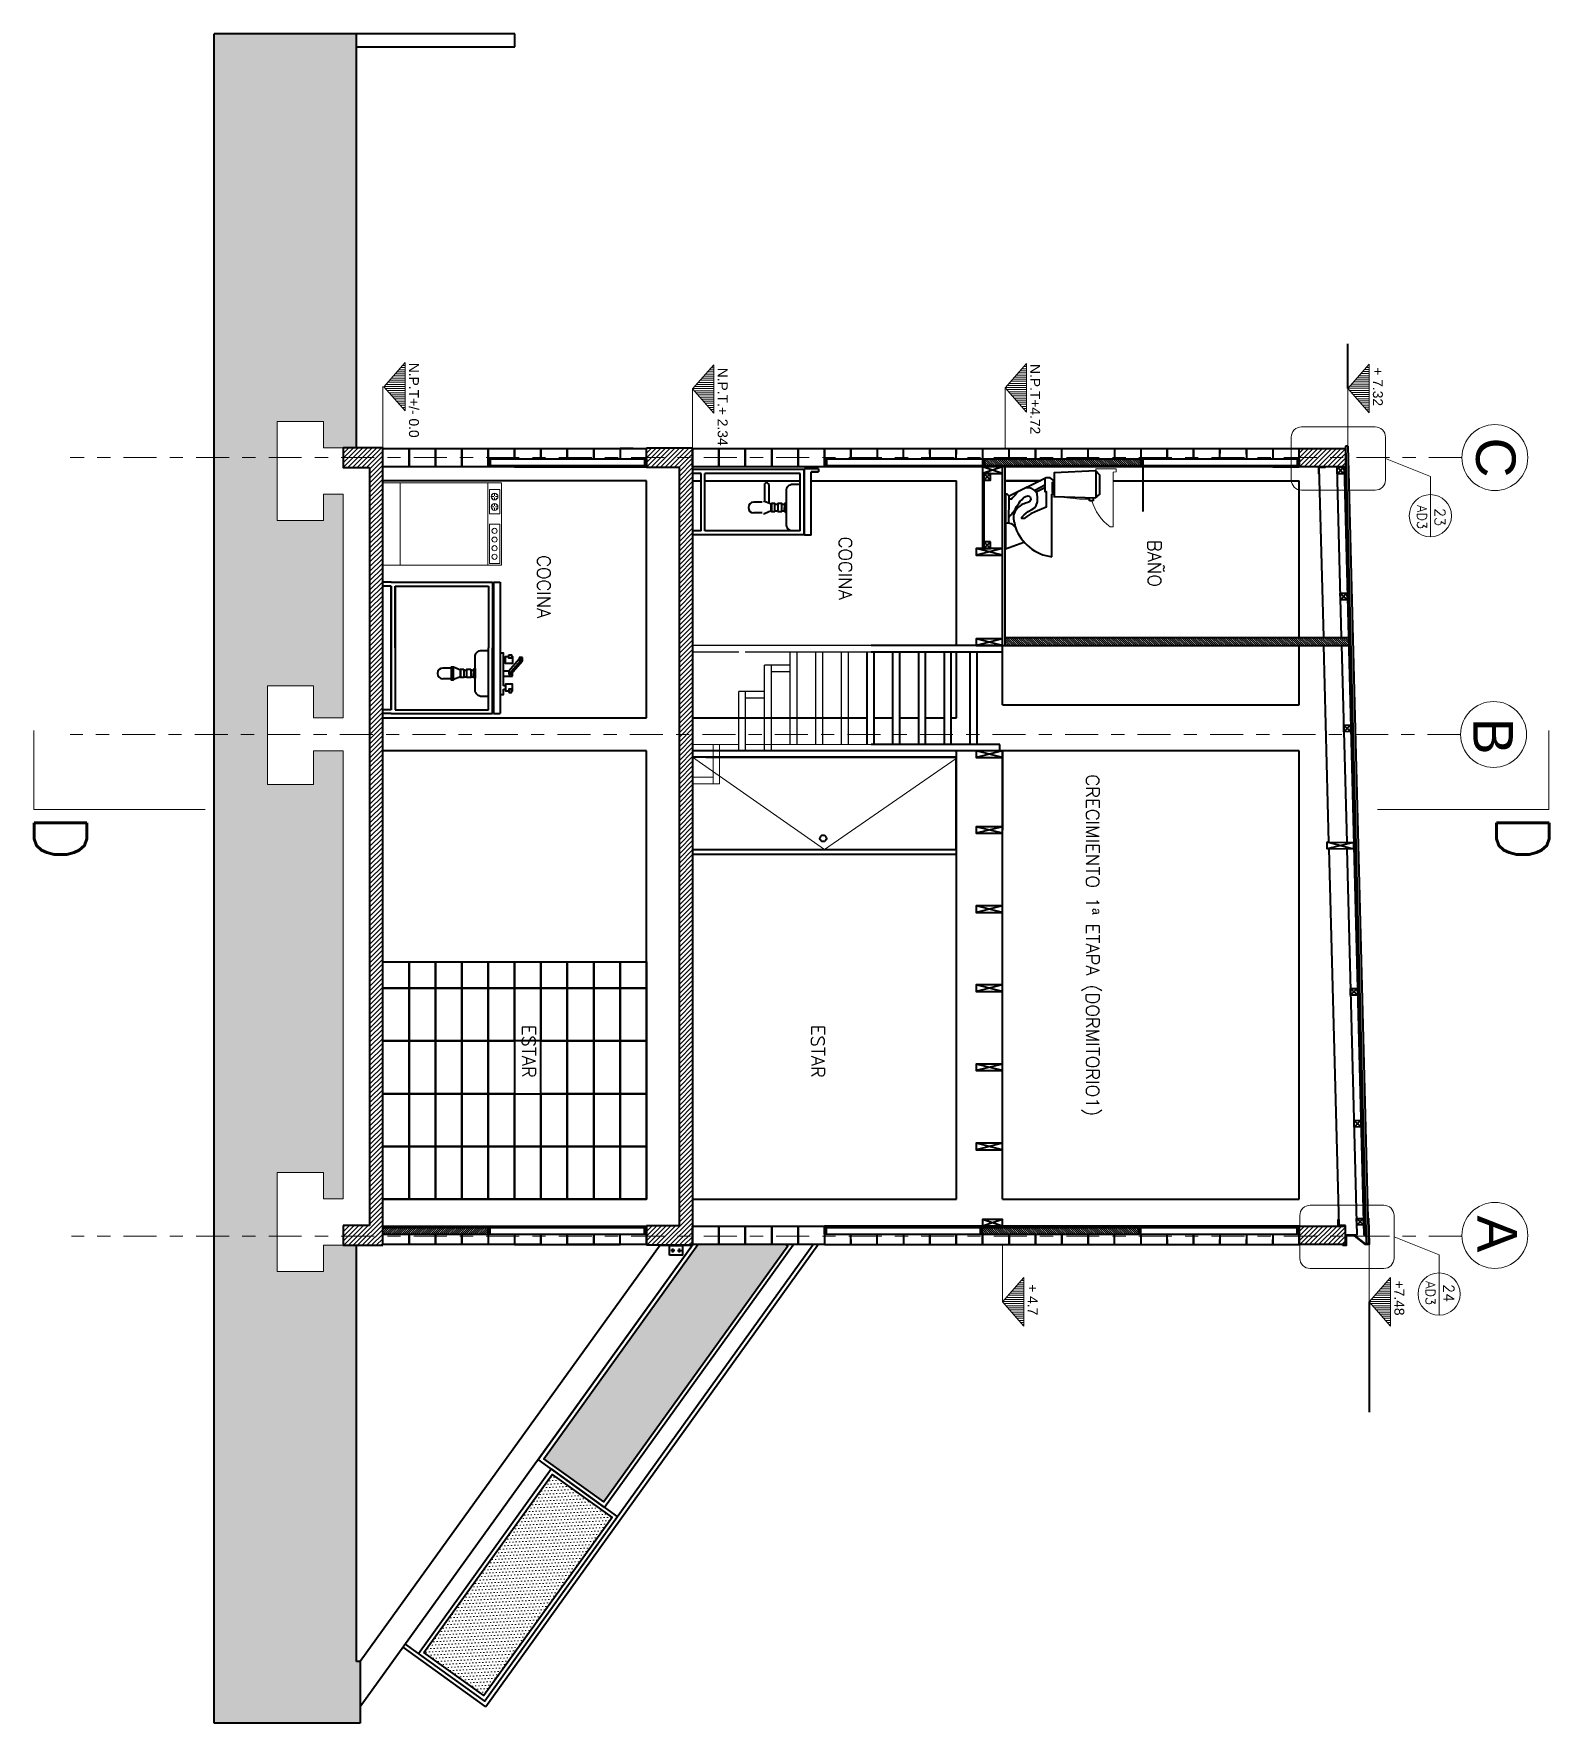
# Model space of a CAD drawing. Header units: metres. Extents: x -87 to 15, y -108 to -10.
# Drawn here: x -49.55 to -38.05, y -22.82 to -10 of the extents above; entities that cross this region are included whole.
import ezdxf
from ezdxf.enums import TextEntityAlignment as Align

# ---------------------------------------------------------------- set-up
doc = ezdxf.new("R2010")
doc.units = ezdxf.units.M
doc.header["$LTSCALE"] = 5
doc.header["$MEASUREMENT"] = 0
doc.linetypes.add('CENTER', pattern=[2, 1.25, -0.25, 0.25, -0.25])
for name, color, linetype, lineweight in [('A-ANNO-SYMB', 3, 'Continuous', 18), ('A-ANNO-TEXT', 3, 'Continuous', 18), ('A-ELEV-MBE1', 7, 'Continuous', 35), ('A-ELEV-MBE2', 4, 'Continuous', 25), ('A-SECT-MCUT', 7, 'Continuous', 35), ('A-SECT-PATT', 8, 'Continuous', 18)]:
    doc.layers.add(name, color=color, linetype=linetype, lineweight=lineweight)
doc.styles.add('E-ARIAL', font='arial.ttf')
doc.styles.add('E-ROMANS', font='romans.shx', dxfattribs={"width": 0.8})
pattern_1 = [(45, (-50.138073, -5.202707), (-0.01767767, 0.01767767), [])]

msp = doc.modelspace()

# ---------------------------------------------------------------- texts
at = {"layer": 'A-ANNO-TEXT'}
for s, height, style, p in [('N.P.T+/- 0.0', 0.075, 'E-ARIAL', (-46.7, -12.501)), ('N.P.T.+ 2.34', 0.075, 'E-ARIAL', (-44.358, -12.538)), ('N.P.T+4.72', 0.075, 'E-ARIAL', (-41.988, -12.51)), ('+ 7.32', 0.075, 'E-ARIAL', (-39.389, -12.535)), ('C', 0.3, 'E-ARIAL', (-38.607, -13.068)), ('COCINA', 0.1, 'E-ROMANS', (-43.44, -13.82)), ('BAÑO', 0.1, 'E-ROMANS', (-41.095, -13.845)), ('COCINA', 0.1, 'E-ROMANS', (-45.727, -13.96)), ('B', 0.3, 'E-ARIAL', (-38.627, -15.193)), ('CRECIMIENTO 1ª ETAPA (DORMITORIO1)', 0.1, 'E-ROMANS', (-41.565, -15.623)), ('D', 0.4, 'E-ROMANS', (-49.543, -15.923)), ('D', 0.4, 'E-ROMANS', (-38.452, -15.923)), ('ESTAR', 0.1, 'E-ROMANS', (-45.841, -17.523)), ('ESTAR', 0.1, 'E-ROMANS', (-43.648, -17.523)), ('A', 0.3, 'E-ARIAL', (-38.596, -18.969)), ('+7.48', 0.075, 'E-ARIAL', (-39.226, -19.463)), ('+ 4.7', 0.075, 'E-ARIAL', (-42.007, -19.49))]:
    msp.add_text(s, height=height, rotation=270, dxfattribs=dict(at, style=style)).set_placement(p)
at = {"layer": 'A-ANNO-TEXT', "style": 'E-ROMANS'}
for s, height, p in [('AD3', 0.072, (-39.017, -13.671)), ('23', 0.08, (-38.88, -13.671)), ('AD3', 0.072, (-38.952, -19.558)), ('24', 0.08, (-38.814, -19.558))]:
    msp.add_text(s, height=height, rotation=270, dxfattribs=at).set_placement(p, align=Align.MIDDLE_CENTER)

# ---------------------------------------------------------------- hatches: boundary and pattern name
at = {"layer": 'A-SECT-PATT'}
h = msp.add_hatch(dxfattribs=at)
h.set_pattern_fill('DOTS', color=256, style=0)
h.set_pattern_definition([(270, (-60.52144, -10.004997), (0.0625, -0.03125), [0, -0.0625])])
h.paths.add_polyline_path([(-47.069, -22.82), (-47.069, -22.353), (-47.099, -22.353), (-47.099, -19.195), (-47.199, -19.195), (-47.349, -19.195), (-47.349, -19.394), (-47.699, -19.394), (-47.699, -18.644), (-47.349, -18.644), (-47.349, -18.843), (-47.199, -18.843), (-47.199, -15.445), (-47.424, -15.445), (-47.424, -15.491), (-47.424, -15.7), (-47.774, -15.7), (-47.774, -14.95), (-47.424, -14.95), (-47.424, -15.149), (-47.424, -15.195), (-47.199, -15.195), (-47.199, -13.497), (-47.349, -13.497), (-47.349, -13.696), (-47.699, -13.696), (-47.699, -12.946), (-47.349, -12.946), (-47.349, -13.145), (-47.199, -13.145), (-47.099, -13.145), (-47.099, -10.005), (-48.178, -10.005), (-48.178, -22.82)])
h.paths.add_polyline_path([(-48.145, -19.015), (-48.145, -19.234), (-48.26, -19.234), (-48.26, -19.015)], flags=9)
h.paths.add_polyline_path([(-48.156, -15.249), (-48.156, -15.46), (-48.271, -15.46), (-48.271, -15.249)], flags=9)
h.paths.add_polyline_path([(-48.155, -13.133), (-48.155, -13.351), (-48.27, -13.351), (-48.27, -13.133)], flags=9)
h = msp.add_hatch(dxfattribs=at)
h.set_pattern_fill('ANSI31', color=256, scale=0.005, angle=135, style=0)
h.set_pattern_definition([(180, (-178.556012, -217.165877), (-4e-17, -0.015875), [])])
h.paths.add_polyline_path([(-46.729, -12.499), (-46.891, -12.683), (-46.729, -12.867)])
h = msp.add_hatch(dxfattribs=at)
h.set_pattern_fill('ANSI31', color=256, scale=0.005, angle=135, style=0)
h.set_pattern_definition([(180, (-176.21446, -217.182815), (-3e-17, -0.015875), [])])
h.paths.add_polyline_path([(-44.387, -12.515), (-44.549, -12.699), (-44.387, -12.883)])
h = msp.add_hatch(dxfattribs=at)
h.set_pattern_fill('ANSI31', color=256, scale=0.005, angle=135, style=0)
h.set_pattern_definition([(180, (-173.844156, -217.17448), (-4e-17, -0.015875), [])])
h.paths.add_polyline_path([(-42.017, -12.507), (-42.179, -12.691), (-42.017, -12.875)])
h = msp.add_hatch(dxfattribs=at)
h.set_pattern_fill('ANSI31', color=256, scale=0.005, angle=135, style=0)
h.set_pattern_definition([(180, (-171.245206, -217.179801), (-3e-17, -0.015875), [])])
h.paths.add_polyline_path([(-39.418, -12.512), (-39.58, -12.696), (-39.418, -12.88)])
h = msp.add_hatch(dxfattribs=at)
h.set_pattern_fill('ANSI31', color=256, scale=0.2, style=0)
h.set_pattern_definition(pattern_1)
h.paths.add_polyline_path([(-46.899, -13.145), (-47.199, -13.145), (-47.199, -13.295), (-46.999, -13.295), (-46.999, -19.045), (-47.199, -19.045), (-47.199, -19.195), (-46.899, -19.195)])
h = msp.add_hatch(dxfattribs=at)
h.set_pattern_fill('ANSI31', color=256, scale=0.2, style=0)
h.set_pattern_definition(pattern_1)
h.paths.add_polyline_path([(-44.549, -13.145), (-44.899, -13.145), (-44.899, -13.295), (-44.649, -13.295), (-44.649, -19.045), (-44.899, -19.045), (-44.899, -19.195), (-44.549, -19.195)])
h = msp.add_hatch(dxfattribs=at)
h.set_pattern_fill('ANSI31', color=256, scale=0.2, style=0)
h.set_pattern_definition(pattern_1)
h.paths.add_polyline_path([(-39.598, -13.15), (-39.948, -13.15), (-39.948, -13.255), (-39.948, -13.28), (-39.948, -13.28), (-39.948, -13.29), (-39.598, -13.29)])
h = msp.add_hatch(dxfattribs=at)
h.set_pattern_fill('ANSI31', color=256, scale=0.0035, style=0)
h.set_pattern_definition([(315, (-68.340284, 10.93473), (0.007857724, 0.007857724), [])])
h.paths.add_polyline_path([(-41.15, -13.28), (-41.149, -13.23), (-42.334, -13.23), (-42.334, -13.28)])
h = msp.add_hatch(dxfattribs=at)
h.set_pattern_fill('ANSI31', color=256, scale=0.09, style=0)
h.set_pattern_definition([(315, (-0.001412, 67.955906), (0.0079549513, 0.0079549513), [])])
h.paths.add_polyline_path([(-42.179, -14.585), (-42.179, -14.645), (-39.573, -14.645), (-39.575, -14.585)])
h = msp.add_hatch(dxfattribs=at)
h.set_pattern_fill('ANSI31', color=256, scale=0.0035, style=0)
h.set_pattern_definition([(45, (-58.26387, -16.852167), (-0.007857724, 0.007857724), [])])
h.paths.add_polyline_path([(-46.099, -19.11), (-46.099, -19.06), (-46.899, -19.06), (-46.899, -19.11)])
h = msp.add_hatch(dxfattribs=at)
h.set_pattern_fill('ANSI31', color=256, scale=0.0035, style=0)
h.set_pattern_definition([(315, (-68.354193, 5.104234), (0.007857724, 0.007857724), [])])
h.paths.add_polyline_path([(-41.164, -19.11), (-41.163, -19.06), (-42.348, -19.06), (-42.348, -19.11)])
h = msp.add_hatch(dxfattribs=at)
h.set_pattern_fill('ANSI31', color=256, scale=0.2, style=0)
h.set_pattern_definition(pattern_1)
h.paths.add_polyline_path([(-39.599, -19.05), (-39.943, -19.05), (-39.943, -19.19), (-39.599, -19.19)])
h.paths.add_polyline_path([(-39.943, -19.05), (-39.949, -19.05), (-39.949, -19.19), (-39.943, -19.19)])
h = msp.add_hatch(dxfattribs=at)
h.set_pattern_fill('DOTS', color=256, scale=0.4, angle=272.9169, style=0)
h.set_pattern_definition([(272.91694, (-50.138073, -5.202707), (0.025603712, -0.011211598), [0, -0.025])])
h.paths.add_polyline_path([(-43.827, -19.202), (-43.843, -19.19), (-43.949, -19.19), (-44.149, -19.19), (-44.349, -19.19), (-44.509, -19.19), (-45.678, -20.815), (-45.223, -21.142)])
h = msp.add_hatch(dxfattribs=at)
h.set_pattern_fill('ANSI31', color=256, scale=0.005, angle=135, style=0)
h.set_pattern_definition([(180, (-173.863121, -224.107682), (-3e-17, -0.015875), [])])
h.paths.add_polyline_path([(-42.036, -19.44), (-42.198, -19.624), (-42.036, -19.808)])
h = msp.add_hatch(dxfattribs=at)
h.set_pattern_fill('ANSI31', color=256, scale=0.005, angle=135, style=0)
h.set_pattern_definition([(180, (-171.082093, -224.107682), (-3e-17, -0.015875), [])])
h.paths.add_polyline_path([(-39.255, -19.44), (-39.417, -19.624), (-39.255, -19.808)])
h = msp.add_hatch(dxfattribs=at)
h.set_pattern_fill('DOTS', color=256, scale=0.4, angle=272.9169, style=0)
h.set_pattern_definition([(182.916943, (-0.001412, 67.955906), (-0.011211598, -0.025603712), [0, -0.025])])
h.paths.add_polyline_path([(-45.16, -21.261), (-45.615, -20.934), (-46.586, -22.284), (-46.132, -22.611)])

# ---------------------------------------------------------------- linework, layer by layer
at = {"layer": 'A-ANNO-SYMB', "ltscale": 0.003}
for p, q in [((-47.349, -12.946), (-47.699, -12.946)), ((-47.699, -13.696), (-47.699, -12.946)), ((-47.349, -13.145), (-47.349, -12.946)), ((-47.199, -13.145), (-47.349, -13.145)), ((-46.768, -14.037), (-46.768, -13.411)), ((-46.103, -13.411), (-46.103, -14.037)), ((-47.349, -13.696), (-47.349, -13.497)), ((-47.199, -13.497), (-47.349, -13.497)), ((-47.199, -13.497), (-47.199, -15.195)), ((-46.057, -13.515), (-46.077, -13.515)), ((-46.069, -13.497), (-46.064, -13.502)), ((-46.064, -13.528), (-46.069, -13.534)), ((-46.069, -13.575), (-46.064, -13.581)), ((-46.051, -13.489), (-46.051, -13.509)), ((-46.051, -13.542), (-46.051, -13.522)), ((-46.051, -13.568), (-46.051, -13.587)), ((-46.044, -13.515), (-46.025, -13.515)), ((-46.038, -13.502), (-46.033, -13.497)), ((-46.033, -13.533), (-46.038, -13.528)), ((-46.038, -13.581), (-46.033, -13.576)), ((-47.349, -13.696), (-47.699, -13.696)), ((-46.057, -13.594), (-46.077, -13.594)), ((-46.064, -13.607), (-46.069, -13.612)), ((-46.051, -13.62), (-46.051, -13.6)), ((-46.044, -13.594), (-46.025, -13.594)), ((-46.033, -13.612), (-46.038, -13.607)), ((-46.008, -14.037), (-46.058, -14.037)), ((-47.424, -14.95), (-47.774, -14.95)), ((-47.774, -15.7), (-47.774, -14.95)), ((-47.424, -15.149), (-47.424, -14.95)), ((-47.424, -15.195), (-47.424, -15.149)), ((-47.199, -15.195), (-47.424, -15.195)), ((-47.199, -15.445), (-47.424, -15.445)), ((-47.424, -15.491), (-47.424, -15.445)), ((-47.424, -15.7), (-47.424, -15.491)), ((-47.199, -15.445), (-47.199, -18.843)), ((-44.199, -15.395), (-44.549, -15.395)), ((-44.394, -15.695), (-44.394, -15.395)), ((-44.344, -15.395), (-44.344, -15.695)), ((-43.194, -15.395), (-44.149, -15.395)), ((-44.004, -15.395), (-44.149, -15.395)), ((-47.424, -15.7), (-47.774, -15.7)), ((-44.394, -15.645), (-44.549, -15.645)), ((-44.344, -15.695), (-44.549, -15.695)), ((-47.349, -18.644), (-47.699, -18.644)), ((-47.699, -18.644), (-47.699, -19.394)), ((-47.349, -18.644), (-47.349, -18.843)), ((-47.199, -18.843), (-47.349, -18.843)), ((-47.199, -19.195), (-47.349, -19.195)), ((-47.349, -19.195), (-47.349, -19.394)), ((-47.349, -19.394), (-47.699, -19.394))]:
    msp.add_line(p, q, dxfattribs=at)
at = {"layer": 'A-ANNO-SYMB'}
for p, q in [((-41.337, -13.304), (-41.491, -13.305)), ((-41.491, -13.305), (-41.491, -13.321)), ((-41.359, -13.33), (-41.336, -13.327)), ((-41.336, -13.327), (-41.337, -13.304)), ((-39.294, -13.227), (-38.953, -13.364)), ((-41.359, -13.744), (-41.359, -13.33)), ((-38.953, -13.364), (-38.953, -13.501)), ((-41.824, -13.519), (-41.782, -13.517)), ((-41.782, -13.517), (-41.614, -13.536)), ((-41.614, -13.536), (-41.539, -13.536)), ((-38.953, -13.821), (-38.953, -13.501)), ((-41.382, -13.744), (-41.359, -13.744)), ((-39.229, -19.131), (-38.887, -19.268)), ((-38.887, -19.268), (-38.887, -19.405)), ((-38.887, -19.725), (-38.887, -19.405))]:
    msp.add_line(p, q, dxfattribs=at)
at = {"layer": 'A-ANNO-SYMB', "ltscale": 0.2}
for p, q in [((-49.545, -15.889), (-49.545, -15.289)), ((-38.054, -15.889), (-38.054, -15.289)), ((-49.545, -15.889), (-48.245, -15.889)), ((-38.054, -15.889), (-39.354, -15.889))]:
    msp.add_line(p, q, dxfattribs=at)
at = {"layer": 'A-ANNO-SYMB'}
for points in [[(-46.891, -12.682), (-46.729, -12.498), (-46.729, -12.866)], [(-44.549, -12.699), (-44.387, -12.515), (-44.387, -12.883)], [(-42.179, -12.691), (-42.017, -12.507), (-42.017, -12.875)], [(-39.58, -12.696), (-39.418, -12.512), (-39.418, -12.88)], [(-42.198, -19.624), (-42.036, -19.44), (-42.036, -19.808)], [(-39.417, -19.624), (-39.255, -19.44), (-39.255, -19.808)]]:
    msp.add_lwpolyline(points, close=True, dxfattribs=at)
for points in [[(-46.899, -13.15), (-46.899, -13.15), (-46.899, -12.68), (-46.899, -12.68)], [(-44.549, -13.15), (-44.549, -13.15), (-44.549, -12.699), (-44.549, -12.699)], [(-42.179, -13.15), (-42.179, -13.15), (-42.179, -12.691), (-42.179, -12.794)], [(-39.58, -12.696), (-39.58, -12.696), (-39.58, -12.855), (-39.58, -13.176)], [(-42.198, -19.19), (-42.198, -19.19), (-42.198, -19.464), (-42.198, -19.624)], [(-39.417, -19.19), (-39.417, -19.19), (-39.417, -19.464), (-39.417, -19.622)]]:
    msp.add_lwpolyline(points, dxfattribs=at)
at = {"layer": 'A-ANNO-SYMB', "ltscale": 0.003}
for points in [[(-39.294, -13.065), (-39.294, -13.39, -0.414214), (-39.371, -13.467), (-39.931, -13.467, -0.414214), (-40.008, -13.39), (-40.008, -13.065, -0.414214), (-39.931, -12.987), (-39.371, -12.987, -0.414214)], [(-39.229, -18.969), (-39.229, -19.294, -0.414214), (-39.306, -19.371), (-39.866, -19.371, -0.414214), (-39.943, -19.294), (-39.943, -18.969, -0.414214), (-39.866, -18.891), (-39.306, -18.891, -0.414214)]]:
    msp.add_lwpolyline(points, format="xyb", close=True, dxfattribs=at)
at = {"layer": 'A-ANNO-SYMB', "linetype": 'CENTER', "ltscale": 0.04}
for points in [[(-38.714, -13.22), (-49.269, -13.22)], [(-38.724, -15.32), (-49.269, -15.32)], [(-38.714, -19.125), (-49.259, -19.125)]]:
    msp.add_lwpolyline(points, dxfattribs=at)
at = {"layer": 'A-ANNO-SYMB', "ltscale": 0.003}
for points in [[(-46.899, -14.037), (-45.999, -14.037), (-45.999, -13.411), (-46.899, -13.411)], [(-46.09, -13.646), (-46.012, -13.646), (-46.012, -13.463), (-46.09, -13.463)], [(-46.09, -14.024), (-46.012, -14.024), (-46.012, -13.724), (-46.09, -13.724)]]:
    msp.add_lwpolyline(points, close=True, dxfattribs=at)
msp.add_lwpolyline([(-42.549, -15.503), (-43.549, -16.193), (-44.549, -15.493)], dxfattribs=at)
at = {"layer": 'A-ANNO-SYMB'}
for centre, radius in [((-38.464, -13.22), 0.25), ((-38.953, -13.661), 0.16), ((-38.474, -15.32), 0.25), ((-38.464, -19.12), 0.25), ((-38.887, -19.565), 0.16)]:
    msp.add_circle(centre, radius, dxfattribs=at)
at = {"layer": 'A-ANNO-SYMB', "ltscale": 0.003}
for centre, radius in [((-46.051, -13.515), 0.0261), ((-46.051, -13.594), 0.0261), ((-46.051, -13.776), 0.0196), ((-46.051, -13.842), 0.0196), ((-46.051, -13.907), 0.0196), ((-46.051, -13.972), 0.0196)]:
    msp.add_circle(centre, radius, dxfattribs=at)
at = {"layer": 'A-ANNO-SYMB'}
msp.add_arc((-41.163, -13.441), 0.374, 196.5051, 234.144, dxfattribs=at)
at = {"layer": 'A-ELEV-MBE1'}
for p, q in [((-48.178, -22.82), (-48.178, -10.005)), ((-47.099, -10.005), (-48.178, -10.005)), ((-45.897, -10.005), (-47.099, -10.005)), ((-47.099, -13.145), (-47.099, -10.005)), ((-47.099, -10.105), (-45.897, -10.105)), ((-45.897, -10.005), (-46.999, -10.005)), ((-46.999, -10.105), (-45.897, -10.105)), ((-45.897, -10.105), (-45.897, -10.005)), ((-45.897, -10.105), (-45.897, -10.005)), ((-39.58, -12.696), (-39.58, -12.358)), ((-46.099, -13.15), (-44.897, -13.15)), ((-46.099, -13.29), (-46.099, -13.15)), ((-45.899, -13.15), (-45.899, -13.23)), ((-45.899, -13.23), (-45.899, -13.15)), ((-45.699, -13.15), (-45.699, -13.23)), ((-45.699, -13.23), (-45.699, -13.15)), ((-45.499, -13.15), (-45.499, -13.23)), ((-45.499, -13.23), (-45.499, -13.15)), ((-45.299, -13.15), (-45.299, -13.23)), ((-45.299, -13.23), (-45.299, -13.15)), ((-45.099, -13.15), (-45.099, -13.23)), ((-44.999, -13.15), (-45.099, -13.15)), ((-43.549, -13.15), (-43.549, -13.2)), ((-43.549, -13.29), (-43.549, -13.15)), ((-43.549, -13.15), (-40.549, -13.15)), ((-43.549, -13.29), (-43.549, -13.15)), ((-43.349, -13.23), (-43.349, -13.15)), ((-43.349, -13.15), (-43.349, -13.23)), ((-43.149, -13.15), (-43.149, -13.23)), ((-42.949, -13.23), (-42.949, -13.15)), ((-42.749, -13.195), (-42.749, -13.15)), ((-42.749, -13.15), (-42.749, -13.23)), ((-42.549, -13.15), (-42.549, -13.195)), ((-42.549, -13.23), (-42.549, -13.15)), ((-42.349, -13.15), (-42.349, -13.23)), ((-42.149, -13.23), (-42.149, -13.15)), ((-41.949, -13.23), (-41.949, -13.15)), ((-41.949, -13.15), (-41.949, -13.23)), ((-41.749, -13.23), (-41.749, -13.15)), ((-41.549, -13.23), (-41.549, -13.15)), ((-41.349, -13.15), (-41.349, -13.23)), ((-41.149, -13.15), (-41.149, -13.23)), ((-40.949, -13.15), (-40.949, -13.23)), ((-40.949, -13.23), (-40.949, -13.15)), ((-40.749, -13.15), (-40.749, -13.23)), ((-40.749, -13.23), (-40.749, -13.15)), ((-40.549, -13.15), (-40.549, -13.19)), ((-40.549, -13.195), (-40.549, -13.15)), ((-40.549, -13.23), (-40.549, -13.15)), ((-40.549, -13.15), (-40.349, -13.15)), ((-40.349, -13.15), (-40.349, -13.23)), ((-40.349, -13.195), (-40.349, -13.15)), ((-40.349, -13.15), (-40.149, -13.15)), ((-40.149, -13.15), (-39.948, -13.15)), ((-40.149, -13.15), (-40.149, -13.23)), ((-39.598, -13.133), (-39.441, -19.184)), ((-39.58, -13.133), (-39.598, -13.133)), ((-39.58, -13.133), (-39.423, -19.183)), ((-46.099, -13.23), (-46.099, -13.28)), ((-46.099, -13.23), (-44.899, -13.23)), ((-46.099, -13.28), (-44.899, -13.28)), ((-45.899, -13.29), (-46.099, -13.29)), ((-46.084, -13.23), (-46.084, -13.28)), ((-45.899, -13.28), (-45.899, -13.29)), ((-45.899, -13.29), (-44.899, -13.29)), ((-44.914, -13.23), (-44.914, -13.28)), ((-44.899, -13.23), (-44.899, -13.28)), ((-43.703, -13.311), (-44.549, -13.311)), ((-43.703, -13.806), (-43.703, -13.311)), ((-43.699, -13.809), (-43.699, -13.304)), ((-43.593, -13.304), (-43.699, -13.304)), ((-43.593, -13.304), (-43.593, -13.329)), ((-43.549, -13.23), (-41.149, -13.23)), ((-43.549, -13.23), (-43.549, -13.28)), ((-43.549, -13.28), (-39.949, -13.28)), ((-43.149, -13.29), (-43.549, -13.29)), ((-43.534, -13.23), (-43.534, -13.28)), ((-43.349, -13.28), (-43.349, -13.29)), ((-43.149, -13.28), (-43.149, -13.29)), ((-42.949, -13.29), (-43.149, -13.29)), ((-42.949, -13.28), (-42.949, -13.29)), ((-42.749, -13.29), (-42.949, -13.29)), ((-42.749, -13.28), (-42.749, -13.29)), ((-42.549, -13.29), (-42.749, -13.29)), ((-42.549, -13.28), (-42.549, -13.29)), ((-41.149, -13.29), (-42.549, -13.29)), ((-42.349, -13.23), (-42.349, -13.28)), ((-42.349, -13.28), (-42.349, -13.29)), ((-42.334, -13.23), (-42.334, -13.28)), ((-42.199, -14.695), (-42.199, -13.29)), ((-42.179, -13.29), (-42.199, -13.29)), ((-42.179, -14.645), (-42.179, -13.29)), ((-42.149, -13.28), (-42.149, -13.29)), ((-41.949, -13.28), (-41.949, -13.29)), ((-41.749, -13.28), (-41.749, -13.29)), ((-41.549, -13.28), (-41.549, -13.29)), ((-41.49, -13.321), (-41.49, -13.525)), ((-41.349, -13.28), (-41.349, -13.29)), ((-41.149, -13.23), (-39.949, -13.23)), ((-41.149, -13.23), (-41.149, -13.28)), ((-41.149, -13.28), (-41.149, -13.29)), ((-40.949, -13.29), (-41.149, -13.29)), ((-41.134, -13.23), (-41.134, -13.28)), ((-41.134, -13.28), (-41.134, -13.629)), ((-40.949, -13.29), (-40.949, -13.28)), ((-40.949, -13.28), (-40.949, -13.29)), ((-40.749, -13.29), (-40.949, -13.29)), ((-40.749, -13.29), (-40.749, -13.28)), ((-40.149, -13.29), (-40.749, -13.29)), ((-40.349, -13.28), (-40.349, -13.29)), ((-40.149, -13.29), (-39.948, -13.29)), ((-39.964, -13.23), (-39.963, -13.28)), ((-39.949, -13.23), (-39.948, -13.28)), ((-39.798, -13.296), (-39.765, -14.582)), ((-39.749, -13.296), (-39.798, -13.296)), ((-39.752, -13.291), (-39.752, -13.294)), ((-39.598, -13.291), (-39.749, -13.292)), ((-39.749, -13.292), (-39.749, -13.296)), ((-39.662, -13.294), (-39.629, -14.583)), ((-39.598, -13.291), (-39.598, -13.29)), ((-44.899, -13.395), (-46.899, -13.395)), ((-44.485, -13.341), (-44.549, -13.341)), ((-44.549, -13.395), (-44.485, -13.395)), ((-44.485, -13.776), (-44.485, -13.341)), ((-44.455, -13.776), (-44.455, -13.341)), ((-43.733, -13.341), (-44.455, -13.341)), ((-44.455, -13.395), (-43.733, -13.395)), ((-44.002, -13.552), (-44.002, -13.416)), ((-43.967, -13.567), (-43.967, -13.424)), ((-43.733, -13.776), (-43.733, -13.341)), ((-43.703, -13.395), (-43.699, -13.395)), ((-43.649, -13.329), (-43.593, -13.329)), ((-43.593, -13.329), (-43.649, -13.329)), ((-43.649, -13.809), (-43.649, -13.329)), ((-43.649, -13.395), (-42.548, -13.395)), ((-42.548, -14.645), (-42.548, -13.395)), ((-42.349, -13.34), (-42.349, -13.91)), ((-42.339, -13.34), (-42.339, -13.91)), ((-42.179, -13.395), (-41.909, -13.395)), ((-41.913, -13.397), (-42.179, -13.397)), ((-41.807, -13.395), (-41.807, -13.395)), ((-41.359, -13.395), (-39.948, -13.395)), ((-39.948, -14.585), (-39.948, -13.395)), ((-39.799, -13.341), (-39.802, -13.341)), ((-44.02, -13.558), (-44.085, -13.558)), ((-43.952, -13.624), (-43.952, -13.574)), ((-43.952, -13.574), (-43.95, -13.574)), ((-43.925, -13.574), (-43.902, -13.574)), ((-43.872, -13.574), (-43.852, -13.574)), ((-41.539, -13.547), (-41.538, -13.525)), ((-41.511, -13.547), (-41.539, -13.547)), ((-41.511, -13.526), (-41.511, -13.547)), ((-44.02, -13.64), (-44.085, -13.64)), ((-43.952, -13.624), (-43.95, -13.624)), ((-43.925, -13.624), (-43.902, -13.624)), ((-43.872, -13.624), (-43.852, -13.624)), ((-44.485, -13.776), (-44.549, -13.776)), ((-43.703, -13.806), (-44.549, -13.806)), ((-43.733, -13.776), (-44.455, -13.776)), ((-43.649, -13.809), (-43.699, -13.809)), ((-46.834, -14.164), (-46.899, -14.164)), ((-46.834, -14.194), (-46.899, -14.194)), ((-46.834, -14.164), (-46.066, -14.164)), ((-46.834, -14.663), (-46.834, -14.194)), ((-46.834, -14.194), (-46.834, -15.132)), ((-46.804, -14.194), (-46.096, -14.194)), ((-46.804, -14.194), (-46.804, -15.132)), ((-46.804, -14.663), (-46.804, -14.194)), ((-46.096, -14.194), (-46.096, -14.663)), ((-46.066, -14.164), (-46.066, -14.663)), ((-46.058, -14.164), (-46.058, -15.162)), ((-46.058, -14.164), (-46.008, -14.164)), ((-46.008, -14.164), (-46.008, -15.162)), ((-42.179, -14.585), (-39.575, -14.585)), ((-46.834, -14.663), (-46.834, -15.132)), ((-46.096, -15.132), (-46.096, -14.663)), ((-46.066, -15.162), (-46.066, -14.663)), ((-45.851, -14.736), (-45.864, -14.736)), ((-45.864, -14.736), (-45.864, -14.762)), ((-45.838, -14.736), (-45.851, -14.736)), ((-45.851, -14.736), (-45.851, -14.762)), ((-45.838, -14.762), (-45.838, -14.736)), ((-43.224, -15.395), (-43.224, -14.695)), ((-42.219, -14.645), (-43.194, -14.645)), ((-42.199, -14.695), (-43.194, -14.695)), ((-43.174, -14.695), (-43.174, -15.395)), ((-43.029, -15.395), (-43.029, -14.695)), ((-42.979, -14.695), (-42.979, -15.395)), ((-42.834, -15.395), (-42.834, -14.695)), ((-42.784, -14.695), (-42.784, -15.395)), ((-42.639, -15.395), (-42.639, -14.695)), ((-42.589, -14.695), (-42.589, -15.395)), ((-42.548, -15.195), (-42.548, -14.695)), ((-42.444, -15.395), (-42.444, -14.695)), ((-42.394, -14.695), (-42.394, -15.395)), ((-42.199, -14.695), (-42.199, -14.645)), ((-42.199, -14.645), (-42.179, -14.645)), ((-42.198, -15.095), (-42.198, -14.695)), ((-42.179, -14.645), (-39.573, -14.645)), ((-39.948, -15.095), (-39.948, -14.645)), ((-39.763, -14.646), (-39.725, -16.137)), ((-39.626, -14.643), (-39.587, -16.138)), ((-46.378, -14.816), (-46.443, -14.816)), ((-46.31, -14.832), (-46.31, -14.882)), ((-46.31, -14.832), (-46.308, -14.832)), ((-46.284, -14.832), (-46.261, -14.832)), ((-46.23, -14.832), (-46.211, -14.832)), ((-45.982, -14.742), (-45.969, -14.742)), ((-45.969, -14.768), (-45.982, -14.768)), ((-45.942, -14.84), (-45.982, -14.84)), ((-45.864, -14.75), (-45.942, -14.84)), ((-45.851, -14.762), (-45.942, -14.866)), ((-45.942, -14.84), (-45.942, -14.866)), ((-45.929, -14.866), (-45.838, -14.762)), ((-45.916, -14.879), (-45.916, -14.851)), ((-45.864, -14.762), (-45.851, -14.762)), ((-45.851, -14.762), (-45.838, -14.762)), ((-46.378, -14.898), (-46.443, -14.898)), ((-46.31, -14.882), (-46.308, -14.882)), ((-46.284, -14.882), (-46.261, -14.882)), ((-46.23, -14.882), (-46.211, -14.882)), ((-45.982, -14.879), (-45.916, -14.879)), ((-45.969, -14.951), (-45.982, -14.951)), ((-45.982, -14.977), (-45.969, -14.977)), ((-45.942, -14.866), (-45.929, -14.866)), ((-46.834, -15.132), (-46.899, -15.132)), ((-46.834, -15.162), (-46.899, -15.162)), ((-46.834, -15.162), (-46.066, -15.162)), ((-46.804, -15.132), (-46.096, -15.132)), ((-46.058, -15.162), (-46.008, -15.162)), ((-42.219, -15.445), (-44.549, -15.445)), ((-42.549, -15.493), (-44.549, -15.493)), ((-44.449, -15.493), (-42.548, -15.493)), ((-42.219, -15.395), (-43.194, -15.395)), ((-42.549, -16.193), (-42.549, -15.493)), ((-42.548, -18.845), (-42.548, -15.445)), ((-42.219, -15.445), (-42.219, -15.395)), ((-42.198, -18.845), (-42.198, -15.445)), ((-42.198, -15.445), (-42.198, -16.045)), ((-39.948, -18.845), (-39.948, -15.445)), ((-44.549, -16.193), (-42.549, -16.193)), ((-44.549, -16.228), (-42.548, -16.228)), ((-44.449, -16.193), (-42.548, -16.193)), ((-39.723, -16.187), (-39.647, -19.045)), ((-39.587, -16.188), (-39.511, -19.119)), ((-46.899, -18.845), (-44.899, -18.845)), ((-44.549, -18.845), (-42.548, -18.845)), ((-46.899, -19.19), (-46.899, -19.05)), ((-46.899, -19.05), (-46.699, -19.05)), ((-46.899, -19.06), (-44.899, -19.06)), ((-46.699, -19.05), (-46.699, -19.06)), ((-46.099, -19.05), (-45.899, -19.05)), ((-46.099, -19.11), (-46.099, -19.06)), ((-46.084, -19.11), (-46.084, -19.06)), ((-45.899, -19.05), (-44.899, -19.05)), ((-45.099, -19.06), (-45.099, -19.05)), ((-45.099, -19.05), (-44.899, -19.05)), ((-44.914, -19.11), (-44.914, -19.06)), ((-44.899, -19.045), (-44.899, -19.195)), ((-44.899, -19.05), (-44.899, -19.19)), ((-44.899, -19.11), (-44.899, -19.06)), ((-43.149, -19.05), (-43.549, -19.05)), ((-43.549, -19.05), (-43.549, -19.19)), ((-43.549, -19.06), (-39.949, -19.06)), ((-43.549, -19.11), (-43.549, -19.06)), ((-43.534, -19.11), (-43.534, -19.06)), ((-43.349, -19.06), (-43.349, -19.05)), ((-42.949, -19.05), (-43.149, -19.05)), ((-43.149, -19.06), (-43.149, -19.05)), ((-42.749, -19.05), (-42.949, -19.05)), ((-42.949, -19.06), (-42.949, -19.05)), ((-42.549, -19.05), (-42.749, -19.05)), ((-42.749, -19.06), (-42.749, -19.05)), ((-39.949, -19.05), (-42.549, -19.05)), ((-42.549, -19.06), (-42.549, -19.05)), ((-42.364, -19.11), (-42.364, -19.06)), ((-42.149, -19.05), (-42.349, -19.05)), ((-42.349, -19.06), (-42.349, -19.05)), ((-42.349, -19.11), (-42.349, -19.06)), ((-42.344, -19.055), (-42.344, -19.055)), ((-41.949, -19.05), (-42.149, -19.05)), ((-42.149, -19.06), (-42.149, -19.05)), ((-41.949, -19.06), (-41.949, -19.05)), ((-41.749, -19.06), (-41.749, -19.05)), ((-41.549, -19.06), (-41.549, -19.05)), ((-41.349, -19.06), (-41.349, -19.05)), ((-41.164, -19.11), (-41.164, -19.06)), ((-41.149, -19.06), (-41.149, -19.05)), ((-41.149, -19.11), (-41.149, -19.06)), ((-40.949, -19.06), (-40.949, -19.05)), ((-40.749, -19.06), (-40.749, -19.05)), ((-40.549, -19.06), (-40.549, -19.05)), ((-40.349, -19.06), (-40.349, -19.05)), ((-40.149, -19.06), (-40.149, -19.05)), ((-39.964, -19.11), (-39.964, -19.06)), ((-39.949, -19.19), (-39.949, -19.05)), ((-39.65, -19), (-39.653, -19)), ((-39.597, -19.045), (-39.647, -19.045)), ((-39.603, -19.05), (-39.603, -19.047)), ((-39.597, -19.118), (-39.597, -19.045)), ((-39.422, -18.989), (-39.425, -18.989)), ((-47.099, -22.353), (-47.099, -19.195)), ((-44.796, -19.195), (-47.069, -22.353)), ((-44.549, -19.195), (-47.069, -22.695)), ((-46.899, -19.11), (-44.899, -19.11)), ((-46.699, -19.19), (-46.899, -19.19)), ((-46.699, -19.19), (-46.699, -19.11)), ((-46.699, -19.11), (-46.699, -19.19)), ((-46.499, -19.19), (-46.699, -19.19)), ((-46.499, -19.19), (-46.499, -19.11)), ((-46.499, -19.11), (-46.499, -19.19)), ((-46.299, -19.19), (-46.499, -19.19)), ((-46.299, -19.19), (-46.299, -19.11)), ((-46.299, -19.11), (-46.299, -19.19)), ((-46.099, -19.19), (-46.299, -19.19)), ((-43.636, -19.195), (-46.125, -22.653)), ((-43.599, -19.195), (-46.118, -22.695)), ((-46.099, -19.11), (-46.099, -19.19)), ((-45.899, -19.19), (-46.099, -19.19)), ((-45.899, -19.11), (-45.899, -19.19)), ((-45.899, -19.19), (-45.699, -19.19)), ((-45.699, -19.19), (-45.899, -19.19)), ((-45.699, -19.19), (-45.699, -19.11)), ((-45.699, -19.11), (-45.699, -19.19)), ((-45.699, -19.19), (-45.499, -19.19)), ((-45.499, -19.11), (-45.499, -19.19)), ((-45.499, -19.19), (-45.499, -19.11)), ((-45.299, -19.19), (-45.499, -19.19)), ((-45.499, -19.19), (-45.299, -19.19)), ((-45.299, -19.11), (-45.299, -19.19)), ((-45.299, -19.19), (-45.299, -19.11)), ((-45.099, -19.19), (-45.299, -19.19)), ((-45.299, -19.19), (-45.099, -19.19)), ((-45.099, -19.19), (-45.099, -19.11)), ((-45.099, -19.19), (-45.099, -19.11)), ((-44.899, -19.19), (-45.099, -19.19)), ((-44.796, -19.195), (-44.549, -19.195)), ((-44.723, -19.27), (-44.723, -19.195)), ((-44.623, -19.2), (-44.723, -19.2)), ((-44.698, -19.25), (-44.698, -19.22)), ((-44.648, -19.25), (-44.648, -19.22)), ((-44.623, -19.27), (-44.623, -19.195)), ((-43.636, -19.195), (-43.636, -19.19)), ((-43.599, -19.195), (-43.599, -19.19)), ((-43.549, -19.11), (-39.949, -19.11)), ((-43.549, -19.19), (-39.949, -19.19)), ((-43.349, -19.19), (-43.349, -19.11)), ((-43.349, -19.15), (-43.349, -19.19)), ((-43.149, -19.19), (-43.149, -19.11)), ((-42.949, -19.11), (-42.949, -19.19)), ((-42.749, -19.19), (-42.749, -19.11)), ((-42.749, -19.11), (-42.749, -19.19)), ((-42.549, -19.11), (-42.549, -19.19)), ((-42.549, -19.19), (-42.549, -19.11)), ((-42.349, -19.19), (-42.349, -19.11)), ((-42.349, -19.11), (-42.349, -19.19)), ((-42.149, -19.11), (-42.149, -19.19)), ((-42.149, -19.19), (-42.149, -19.11)), ((-41.949, -19.19), (-41.949, -19.11)), ((-41.949, -19.11), (-41.949, -19.19)), ((-41.749, -19.11), (-41.749, -19.19)), ((-41.749, -19.19), (-41.749, -19.11)), ((-41.549, -19.11), (-41.549, -19.19)), ((-41.549, -19.19), (-41.549, -19.11)), ((-41.349, -19.19), (-41.349, -19.11)), ((-41.149, -19.11), (-41.149, -19.19)), ((-40.949, -19.19), (-40.949, -19.11)), ((-40.949, -19.15), (-40.949, -19.19)), ((-40.749, -19.11), (-40.749, -19.19)), ((-40.749, -19.19), (-40.749, -19.11)), ((-40.749, -19.19), (-40.749, -19.15)), ((-40.749, -19.15), (-40.749, -19.19)), ((-40.549, -19.11), (-40.549, -19.19)), ((-40.549, -19.11), (-40.549, -19.19)), ((-40.549, -19.19), (-40.549, -19.15)), ((-40.549, -19.19), (-40.549, -19.15)), ((-40.349, -19.11), (-40.349, -19.19)), ((-40.349, -19.11), (-40.349, -19.19)), ((-40.349, -19.11), (-40.349, -19.19)), ((-40.349, -19.19), (-40.349, -19.15)), ((-40.349, -19.19), (-40.349, -19.15)), ((-40.349, -19.19), (-40.349, -19.15)), ((-40.149, -19.11), (-40.149, -19.19)), ((-40.149, -19.19), (-40.149, -19.15)), ((-39.616, -19.197), (-39.616, -19.194)), ((-39.423, -19.183), (-39.441, -19.184)), ((-44.623, -19.27), (-44.723, -19.27)), ((-44.683, -19.235), (-44.713, -19.235)), ((-44.663, -19.235), (-44.633, -19.235)), ((-39.417, -19.624), (-39.417, -20.462)), ((-46.118, -22.695), (-46.745, -22.244)), ((-46.125, -22.653), (-46.727, -22.22)), ((-47.069, -22.353), (-47.099, -22.353)), ((-47.069, -22.353), (-47.069, -22.82)), ((-47.069, -22.82), (-48.178, -22.82))]:
    msp.add_line(p, q, dxfattribs=at)
for points in [[(-45.699, -13.28), (-45.699, -13.29)], [(-45.499, -13.28), (-45.499, -13.29)], [(-45.299, -13.28), (-45.299, -13.29)], [(-45.099, -13.28), (-45.099, -13.29)], [(-41.824, -13.973), (-41.824, -13.498), (-41.807, -13.498), (-41.807, -13.515), (-41.492, -13.526), (-41.46, -13.498), (-41.46, -13.352), (-41.49, -13.321), (-41.807, -13.336), (-41.807, -13.498)], [(-40.549, -13.29), (-40.549, -13.28)], [(-40.149, -13.28), (-40.149, -13.29), (-40.149, -13.29), (-40.149, -13.29)], [(-39.752, -13.291), (-39.802, -13.291), (-39.802, -13.341), (-39.802, -13.341)], [(-39.752, -13.294), (-39.799, -13.294), (-39.799, -13.341)], [(-44.899, -15.195), (-44.899, -13.395)], [(-43.699, -13.424), (-43.703, -13.424)], [(-41.807, -13.395), (-41.836, -13.374), (-41.866, -13.374), (-42.148, -13.513)], [(-41.877, -13.379), (-41.877, -13.476), (-41.868, -13.476), (-41.868, -13.597), (-41.951, -13.632), (-41.984, -13.646), (-42.014, -13.667), (-42.034, -13.682), (-42.053, -13.682), (-42.053, -13.671), (-42.035, -13.654), (-42.003, -13.629), (-41.976, -13.614), (-41.956, -13.6), (-41.943, -13.582), (-41.932, -13.555), (-41.932, -13.522), (-41.935, -13.496), (-41.954, -13.47), (-41.977, -13.454), (-41.996, -13.449), (-42.018, -13.449)], [(-41.877, -13.428), (-41.954, -13.47)], [(-41.877, -13.45), (-41.944, -13.483)], [(-41.807, -13.409), (-41.821, -13.409), (-41.821, -13.481), (-41.807, -13.481)], [(-43.952, -13.574), (-44.003, -13.552), (-44.008, -13.552), (-44.008, -13.552)], [(-43.845, -13.567), (-43.852, -13.57), (-43.852, -13.599)], [(-42.151, -13.719), (-42.148, -13.513), (-42.163, -13.498), (-42.175, -13.497), (-42.175, -13.911), (-42.036, -13.861)], [(-42.085, -13.482), (-42.102, -13.505), (-42.119, -13.523), (-42.129, -13.535), (-42.148, -13.535)], [(-43.952, -13.624), (-44.003, -13.646), (-44.008, -13.646), (-44.008, -13.646)], [(-43.845, -13.631), (-43.852, -13.628), (-43.852, -13.599)], [(-43.703, -13.774), (-43.699, -13.774)], [(-46.066, -14.682), (-46.058, -14.682)], [(-45.982, -14.951), (-45.982, -14.703), (-46.008, -14.703), (-46.008, -15.016), (-45.982, -15.016), (-45.982, -14.977)], [(-45.923, -14.729), (-45.916, -14.729), (-45.916, -14.781), (-45.969, -14.781), (-45.969, -14.729), (-45.942, -14.729)], [(-46.31, -14.832), (-46.361, -14.809), (-46.366, -14.809), (-46.366, -14.809)], [(-46.204, -14.825), (-46.211, -14.828), (-46.211, -14.857)], [(-46.204, -14.889), (-46.211, -14.886), (-46.211, -14.857)], [(-46.31, -14.882), (-46.361, -14.904), (-46.366, -14.904), (-46.366, -14.904)], [(-45.923, -14.99), (-45.916, -14.99), (-45.916, -14.938), (-45.969, -14.938), (-45.969, -14.99), (-45.942, -14.99)], [(-46.058, -15.032), (-46.066, -15.032)], [(-42.198, -15.095), (-39.948, -15.095)], [(-44.899, -15.445), (-46.899, -15.445), (-46.899, -15.195), (-44.899, -15.195)], [(-44.549, -15.195), (-43.224, -15.195)], [(-43.174, -15.195), (-43.029, -15.195)], [(-42.979, -15.195), (-42.834, -15.195)], [(-42.784, -15.195), (-42.639, -15.195)], [(-42.589, -15.195), (-42.548, -15.195)], [(-44.899, -18.845), (-44.899, -15.445)], [(-42.548, -15.445), (-44.549, -15.445)], [(-39.948, -15.445), (-42.198, -15.445)], [(-42.198, -18.845), (-39.948, -18.845)], [(-46.699, -19.06), (-46.699, -19.05), (-46.499, -19.05), (-46.499, -19.06)], [(-46.499, -19.06), (-46.499, -19.05), (-46.299, -19.05), (-46.299, -19.06)], [(-46.299, -19.06), (-46.299, -19.05), (-46.099, -19.05), (-46.099, -19.06)], [(-45.899, -19.05), (-45.899, -19.06)], [(-45.699, -19.06), (-45.699, -19.05)], [(-45.499, -19.06), (-45.499, -19.05)], [(-45.299, -19.06), (-45.299, -19.05)], [(-45.099, -19.06), (-45.099, -19.05)], [(-39.603, -19.05), (-39.653, -19.05), (-39.653, -19), (-39.653, -19)], [(-39.603, -19.047), (-39.65, -19.047), (-39.65, -19)], [(-39.425, -18.989), (-39.42, -19.187), (-39.443, -19.187), (-39.527, -19.121), (-39.596, -19.121), (-39.596, -19.194), (-39.616, -19.194)], [(-39.422, -18.989), (-39.417, -19.19), (-39.444, -19.19), (-39.528, -19.124), (-39.593, -19.124), (-39.593, -19.197), (-39.616, -19.197)], [(-43.792, -19.19), (-43.785, -19.195), (-45.216, -21.184), (-45.72, -20.821), (-44.546, -19.19)], [(-43.843, -19.19), (-43.827, -19.202), (-45.223, -21.142), (-45.678, -20.815), (-44.509, -19.19)], [(-39.511, -19.119), (-39.597, -19.118)]]:
    msp.add_lwpolyline(points, dxfattribs=at)
for points in [[(-43.733, -13.424), (-43.79, -13.424, 0.414214), (-43.84, -13.474), (-43.84, -13.724, 0.414214), (-43.79, -13.774), (-43.733, -13.774)], [(-46.096, -15.032), (-46.148, -15.032, -0.414214), (-46.198, -14.982), (-46.198, -14.732, -0.414214), (-46.148, -14.682), (-46.096, -14.682)]]:
    msp.add_lwpolyline(points, format="xyb", dxfattribs=at)
for points in [[(-43.925, -13.63), (-43.925, -13.569), (-43.95, -13.569), (-43.95, -13.63)], [(-43.872, -13.63), (-43.872, -13.569), (-43.902, -13.569), (-43.902, -13.63)], [(-43.84, -13.636), (-43.84, -13.562), (-43.845, -13.562), (-43.845, -13.636)], [(-46.834, -15.132), (-46.834, -14.663), (-46.834, -14.663), (-46.834, -15.132)], [(-45.942, -14.716), (-45.923, -14.716), (-45.923, -14.742), (-45.942, -14.742)], [(-46.366, -14.806), (-46.366, -14.908), (-46.378, -14.908), (-46.378, -14.806)], [(-46.284, -14.826), (-46.284, -14.887), (-46.308, -14.887), (-46.308, -14.826)], [(-46.23, -14.826), (-46.23, -14.887), (-46.261, -14.887), (-46.261, -14.826)], [(-46.198, -14.819), (-46.198, -14.894), (-46.204, -14.894), (-46.204, -14.819)], [(-45.942, -15.003), (-45.923, -15.003), (-45.923, -14.977), (-45.942, -14.977)], [(-46.699, -17.045), (-46.699, -17.245), (-46.899, -17.245), (-46.899, -17.045)], [(-46.499, -17.045), (-46.499, -17.245), (-46.699, -17.245), (-46.699, -17.045)], [(-46.299, -17.045), (-46.299, -17.245), (-46.499, -17.245), (-46.499, -17.045)], [(-46.099, -17.045), (-46.099, -17.245), (-46.299, -17.245), (-46.299, -17.045)], [(-45.899, -17.045), (-45.899, -17.245), (-46.099, -17.245), (-46.099, -17.045)], [(-45.699, -17.045), (-45.699, -17.245), (-45.899, -17.245), (-45.899, -17.045)], [(-45.499, -17.045), (-45.499, -17.245), (-45.699, -17.245), (-45.699, -17.045)], [(-45.299, -17.045), (-45.299, -17.245), (-45.499, -17.245), (-45.499, -17.045)], [(-45.099, -17.045), (-45.099, -17.245), (-45.299, -17.245), (-45.299, -17.045)], [(-44.899, -17.045), (-44.899, -17.245), (-45.099, -17.245), (-45.099, -17.045)], [(-46.699, -17.245), (-46.699, -17.645), (-46.899, -17.645), (-46.899, -17.245)], [(-46.499, -17.245), (-46.499, -17.645), (-46.699, -17.645), (-46.699, -17.245)], [(-46.299, -17.245), (-46.299, -17.645), (-46.499, -17.645), (-46.499, -17.245)], [(-46.099, -17.245), (-46.099, -17.645), (-46.299, -17.645), (-46.299, -17.245)], [(-45.899, -17.245), (-45.899, -17.645), (-46.099, -17.645), (-46.099, -17.245)], [(-45.699, -17.245), (-45.699, -17.645), (-45.899, -17.645), (-45.899, -17.245)], [(-45.499, -17.245), (-45.499, -17.645), (-45.699, -17.645), (-45.699, -17.245)], [(-45.299, -17.245), (-45.299, -17.645), (-45.499, -17.645), (-45.499, -17.245)], [(-45.099, -17.245), (-45.099, -17.645), (-45.299, -17.645), (-45.299, -17.245)], [(-44.899, -17.245), (-44.899, -17.645), (-45.099, -17.645), (-45.099, -17.245)], [(-46.699, -17.645), (-46.699, -18.045), (-46.899, -18.045), (-46.899, -17.645)], [(-46.499, -17.645), (-46.499, -18.045), (-46.699, -18.045), (-46.699, -17.645)], [(-46.299, -17.645), (-46.299, -18.045), (-46.499, -18.045), (-46.499, -17.645)], [(-46.099, -17.645), (-46.099, -18.045), (-46.299, -18.045), (-46.299, -17.645)], [(-45.899, -17.645), (-45.899, -18.045), (-46.099, -18.045), (-46.099, -17.645)], [(-45.499, -17.645), (-45.499, -18.045), (-45.699, -18.045), (-45.699, -17.645)], [(-45.299, -17.645), (-45.299, -18.045), (-45.499, -18.045), (-45.499, -17.645)], [(-45.099, -17.645), (-45.099, -18.045), (-45.299, -18.045), (-45.299, -17.645)], [(-44.899, -17.645), (-44.899, -18.045), (-45.099, -18.045), (-45.099, -17.645)], [(-46.699, -18.045), (-46.699, -18.445), (-46.899, -18.445), (-46.899, -18.045)], [(-46.499, -18.045), (-46.499, -18.445), (-46.699, -18.445), (-46.699, -18.045)], [(-46.299, -18.045), (-46.299, -18.445), (-46.499, -18.445), (-46.499, -18.045)], [(-46.099, -18.045), (-46.099, -18.445), (-46.299, -18.445), (-46.299, -18.045)], [(-45.899, -18.045), (-45.899, -18.445), (-46.099, -18.445), (-46.099, -18.045)], [(-45.699, -18.045), (-45.699, -18.445), (-45.899, -18.445), (-45.899, -18.045)], [(-45.499, -18.045), (-45.499, -18.445), (-45.699, -18.445), (-45.699, -18.045)], [(-45.299, -18.045), (-45.299, -18.445), (-45.499, -18.445), (-45.499, -18.045)], [(-45.099, -18.045), (-45.099, -18.445), (-45.299, -18.445), (-45.299, -18.045)], [(-44.899, -18.045), (-44.899, -18.445), (-45.099, -18.445), (-45.099, -18.045)], [(-46.699, -18.445), (-46.699, -18.845), (-46.899, -18.845), (-46.899, -18.445)], [(-46.499, -18.445), (-46.499, -18.845), (-46.699, -18.845), (-46.699, -18.445)], [(-46.299, -18.445), (-46.299, -18.845), (-46.499, -18.845), (-46.499, -18.445)], [(-46.099, -18.445), (-46.099, -18.845), (-46.299, -18.845), (-46.299, -18.445)], [(-45.899, -18.445), (-45.899, -18.845), (-46.099, -18.845), (-46.099, -18.445)], [(-45.699, -18.445), (-45.699, -18.845), (-45.899, -18.845), (-45.899, -18.445)], [(-45.499, -18.445), (-45.499, -18.845), (-45.699, -18.845), (-45.699, -18.445)], [(-45.299, -18.445), (-45.299, -18.845), (-45.499, -18.845), (-45.499, -18.445)], [(-45.099, -18.445), (-45.099, -18.845), (-45.299, -18.845), (-45.299, -18.445)], [(-44.899, -18.445), (-44.899, -18.845), (-45.099, -18.845), (-45.099, -18.445)], [(-46.628, -22.291), (-45.621, -20.892), (-45.118, -21.254), (-46.125, -22.653)], [(-46.586, -22.284), (-45.615, -20.934), (-45.16, -21.261), (-46.132, -22.611)]]:
    msp.add_lwpolyline(points, close=True, dxfattribs=at)
for centre, radius in [((-43.559, -16.108), 0.025), ((-44.698, -19.235), 0.005), ((-44.648, -19.235), 0.005)]:
    msp.add_circle(centre, radius, dxfattribs=at)
for centre, radius, start, end in [((-44.085, -13.599), 0.0409, 90, 270), ((-42.161, -13.79), 0.0725, 33.4899, 100.9468), ((-41.781, -13.636), 0.339, 199.6671, 262.8298), ((-46.443, -14.857), 0.0409, 90, 270)]:
    msp.add_arc(centre, radius, start, end, dxfattribs=at)
msp.add_open_spline([(-43.967, -13.424), (-43.974, -13.424), (-43.984, -13.406), (-43.996, -13.412), (-44.002, -13.416)], degree=3, knots=[0.01199805, 0.01199805, 0.01199805, 0.01199805, 0.03527208, 0.0529338, 0.0529338, 0.0529338, 0.0529338], dxfattribs=at)
msp.add_spline([(-42.15, -13.671), (-42.119, -13.637), (-42.082, -13.577), (-42.041, -13.528), (-42.005, -13.511), (-41.989, -13.519), (-41.99, -13.55), (-42.014, -13.563), (-42.054, -13.578), (-42.093, -13.614), (-42.112, -13.649), (-42.113, -13.697), (-42.107, -13.723), (-42.101, -13.75)], degree=3, dxfattribs=at)
at = {"layer": 'A-ELEV-MBE2', "ltscale": 0.003}
for p, q in [((-44.199, -14.695), (-44.549, -14.695)), ((-43.194, -14.645), (-44.539, -14.645)), ((-44.004, -14.695), (-44.149, -14.695)), ((-43.809, -14.695), (-44.004, -14.695)), ((-43.194, -14.695), (-43.954, -14.695)), ((-43.809, -15.395), (-43.809, -14.695)), ((-43.759, -14.695), (-43.759, -15.395)), ((-43.614, -15.395), (-43.614, -14.695)), ((-43.564, -14.695), (-43.564, -15.395)), ((-43.419, -15.395), (-43.419, -14.695)), ((-43.369, -14.695), (-43.369, -15.395)), ((-44.004, -15.445), (-44.004, -14.795)), ((-43.809, -14.795), (-44.004, -14.795)), ((-43.954, -14.795), (-43.954, -15.445)), ((-43.809, -14.845), (-43.954, -14.845)), ((-44.199, -15.445), (-44.199, -14.995)), ((-44.004, -14.995), (-44.199, -14.995)), ((-44.149, -14.995), (-44.149, -15.445)), ((-44.004, -15.045), (-44.149, -15.045))]:
    msp.add_line(p, q, dxfattribs=at)
at = {"layer": 'A-SECT-MCUT'}
for p, q in [((-44.899, -13.295), (-44.899, -13.145)), ((-44.899, -13.145), (-44.549, -13.145)), ((-44.549, -13.145), (-44.549, -19.195)), ((-44.649, -13.295), (-44.899, -13.295)), ((-44.649, -19.045), (-44.649, -13.295)), ((-42.199, -13.34), (-42.349, -13.29)), ((-42.199, -13.29), (-42.349, -13.34)), ((-39.608, -13.343), (-39.661, -13.294)), ((-39.61, -13.293), (-39.659, -13.344)), ((-39.608, -13.291), (-39.534, -16.161)), ((-39.598, -13.291), (-39.524, -16.161)), ((-42.289, -13.39), (-42.339, -13.34)), ((-42.289, -13.34), (-42.339, -13.39)), ((-42.199, -13.96), (-42.399, -13.91)), ((-42.199, -13.91), (-42.399, -13.96)), ((-42.289, -13.91), (-42.339, -13.86)), ((-42.289, -13.86), (-42.339, -13.91)), ((-39.585, -14.298), (-39.637, -14.249)), ((-39.586, -14.248), (-39.636, -14.299)), ((-42.199, -14.645), (-42.399, -14.595)), ((-42.199, -14.595), (-42.399, -14.645)), ((-39.558, -15.297), (-39.61, -15.249)), ((-39.559, -15.248), (-39.609, -15.299)), ((-42.199, -15.445), (-42.399, -15.495)), ((-42.199, -15.495), (-42.399, -15.445)), ((-42.199, -16.02), (-42.399, -16.07)), ((-42.199, -16.07), (-42.399, -16.02)), ((-39.535, -16.139), (-39.736, -16.187)), ((-39.536, -16.189), (-39.735, -16.137)), ((-39.536, -16.161), (-39.536, -16.161)), ((-39.534, -16.161), (-39.524, -16.161)), ((-39.534, -16.164), (-39.457, -19.119)), ((-39.534, -16.164), (-39.524, -16.164)), ((-39.524, -16.164), (-39.447, -19.12)), ((-42.199, -16.62), (-42.399, -16.67)), ((-42.199, -16.67), (-42.399, -16.62)), ((-42.199, -17.22), (-42.399, -17.27)), ((-42.199, -17.27), (-42.399, -17.22)), ((-39.507, -17.297), (-39.559, -17.248)), ((-39.508, -17.247), (-39.558, -17.298)), ((-42.199, -17.82), (-42.399, -17.87)), ((-42.199, -17.87), (-42.399, -17.82)), ((-39.48, -18.296), (-39.532, -18.248)), ((-39.481, -18.247), (-39.531, -18.298)), ((-42.199, -18.42), (-42.399, -18.47)), ((-42.199, -18.47), (-42.399, -18.42)), ((-46.999, -19.045), (-47.199, -19.045)), ((-47.199, -19.045), (-47.199, -19.195)), ((-44.899, -19.195), (-44.899, -19.045)), ((-44.899, -19.045), (-44.649, -19.045)), ((-42.199, -19), (-42.349, -19.05)), ((-42.199, -19.05), (-42.349, -19)), ((-39.461, -19.041), (-39.513, -18.992)), ((-39.462, -18.991), (-39.511, -19.042)), ((-47.199, -19.195), (-46.899, -19.195)), ((-44.549, -19.195), (-44.899, -19.195)), ((-39.457, -19.119), (-39.447, -19.119))]:
    msp.add_line(p, q, dxfattribs=at)
for points in [[(-46.899, -13.295), (-46.899, -13.295), (-46.899, -13.145), (-47.199, -13.145), (-47.199, -13.295), (-46.999, -13.295)], [(-46.899, -19.195), (-46.899, -13.145)], [(-46.999, -13.295), (-46.999, -19.045)], [(-42.289, -13.34), (-42.339, -13.34), (-42.339, -13.39), (-42.289, -13.39), (-42.289, -13.34)], [(-42.289, -13.86), (-42.339, -13.86), (-42.339, -13.91), (-42.289, -13.91), (-42.289, -13.86)]]:
    msp.add_lwpolyline(points, dxfattribs=at)
for points in [[(-46.699, -13.15), (-46.699, -13.29), (-46.899, -13.29), (-46.899, -13.15)], [(-46.499, -13.15), (-46.499, -13.29), (-46.699, -13.29), (-46.699, -13.15)], [(-46.299, -13.15), (-46.299, -13.29), (-46.499, -13.29), (-46.499, -13.15)], [(-46.099, -13.15), (-46.099, -13.29), (-46.299, -13.29), (-46.299, -13.15)], [(-44.349, -13.15), (-44.349, -13.29), (-44.549, -13.29), (-44.549, -13.15)], [(-44.149, -13.15), (-44.149, -13.29), (-44.349, -13.29), (-44.349, -13.15)], [(-43.949, -13.15), (-43.949, -13.29), (-44.149, -13.29), (-44.149, -13.15)], [(-43.749, -13.15), (-43.749, -13.29), (-43.949, -13.29), (-43.949, -13.15)], [(-43.549, -13.15), (-43.549, -13.29), (-43.749, -13.29), (-43.749, -13.15)], [(-39.598, -13.15), (-39.598, -13.29), (-39.948, -13.29), (-39.948, -13.15)], [(-42.199, -13.34), (-42.199, -13.29), (-42.349, -13.29), (-42.349, -13.34)], [(-39.61, -13.293), (-39.608, -13.343), (-39.659, -13.344), (-39.661, -13.294)], [(-42.199, -13.96), (-42.199, -13.91), (-42.399, -13.91), (-42.399, -13.96)], [(-39.586, -14.248), (-39.585, -14.298), (-39.636, -14.299), (-39.637, -14.249)], [(-42.199, -14.645), (-42.199, -14.595), (-42.399, -14.595), (-42.399, -14.645)], [(-39.559, -15.248), (-39.558, -15.297), (-39.609, -15.299), (-39.61, -15.249)], [(-42.199, -15.495), (-42.199, -15.445), (-42.399, -15.445), (-42.399, -15.495)], [(-42.199, -16.07), (-42.199, -16.02), (-42.399, -16.02), (-42.399, -16.07)], [(-39.535, -16.139), (-39.536, -16.189), (-39.736, -16.187), (-39.735, -16.137)], [(-42.199, -16.67), (-42.199, -16.62), (-42.399, -16.62), (-42.399, -16.67)], [(-42.199, -17.27), (-42.199, -17.22), (-42.399, -17.22), (-42.399, -17.27)], [(-39.508, -17.247), (-39.507, -17.297), (-39.558, -17.298), (-39.559, -17.248)], [(-42.199, -17.87), (-42.199, -17.82), (-42.399, -17.82), (-42.399, -17.87)], [(-39.481, -18.247), (-39.48, -18.296), (-39.531, -18.298), (-39.532, -18.248)], [(-42.199, -18.47), (-42.199, -18.42), (-42.399, -18.42), (-42.399, -18.47)], [(-44.349, -19.05), (-44.349, -19.19), (-44.549, -19.19), (-44.549, -19.05)], [(-44.149, -19.05), (-44.149, -19.19), (-44.349, -19.19), (-44.349, -19.05)], [(-43.949, -19.05), (-43.949, -19.19), (-44.149, -19.19), (-44.149, -19.05)], [(-43.749, -19.05), (-43.749, -19.19), (-43.949, -19.19), (-43.949, -19.05)], [(-43.549, -19.05), (-43.549, -19.19), (-43.749, -19.19), (-43.749, -19.05)], [(-42.199, -19.05), (-42.199, -19), (-42.349, -19), (-42.349, -19.05)], [(-39.599, -19.05), (-39.599, -19.19), (-39.949, -19.19), (-39.949, -19.05)], [(-39.462, -18.991), (-39.461, -19.041), (-39.511, -19.042), (-39.513, -18.992)]]:
    msp.add_lwpolyline(points, close=True, dxfattribs=at)

msp.set_redraw_order([(e.dxf.handle, doc.entitydb.next_handle()) for e in msp.query("TEXT MTEXT ATTDEF DIMENSION ARC_DIMENSION")])  # texts and dimensions are drawn at this point

doc.saveas('drawing.dxf')
